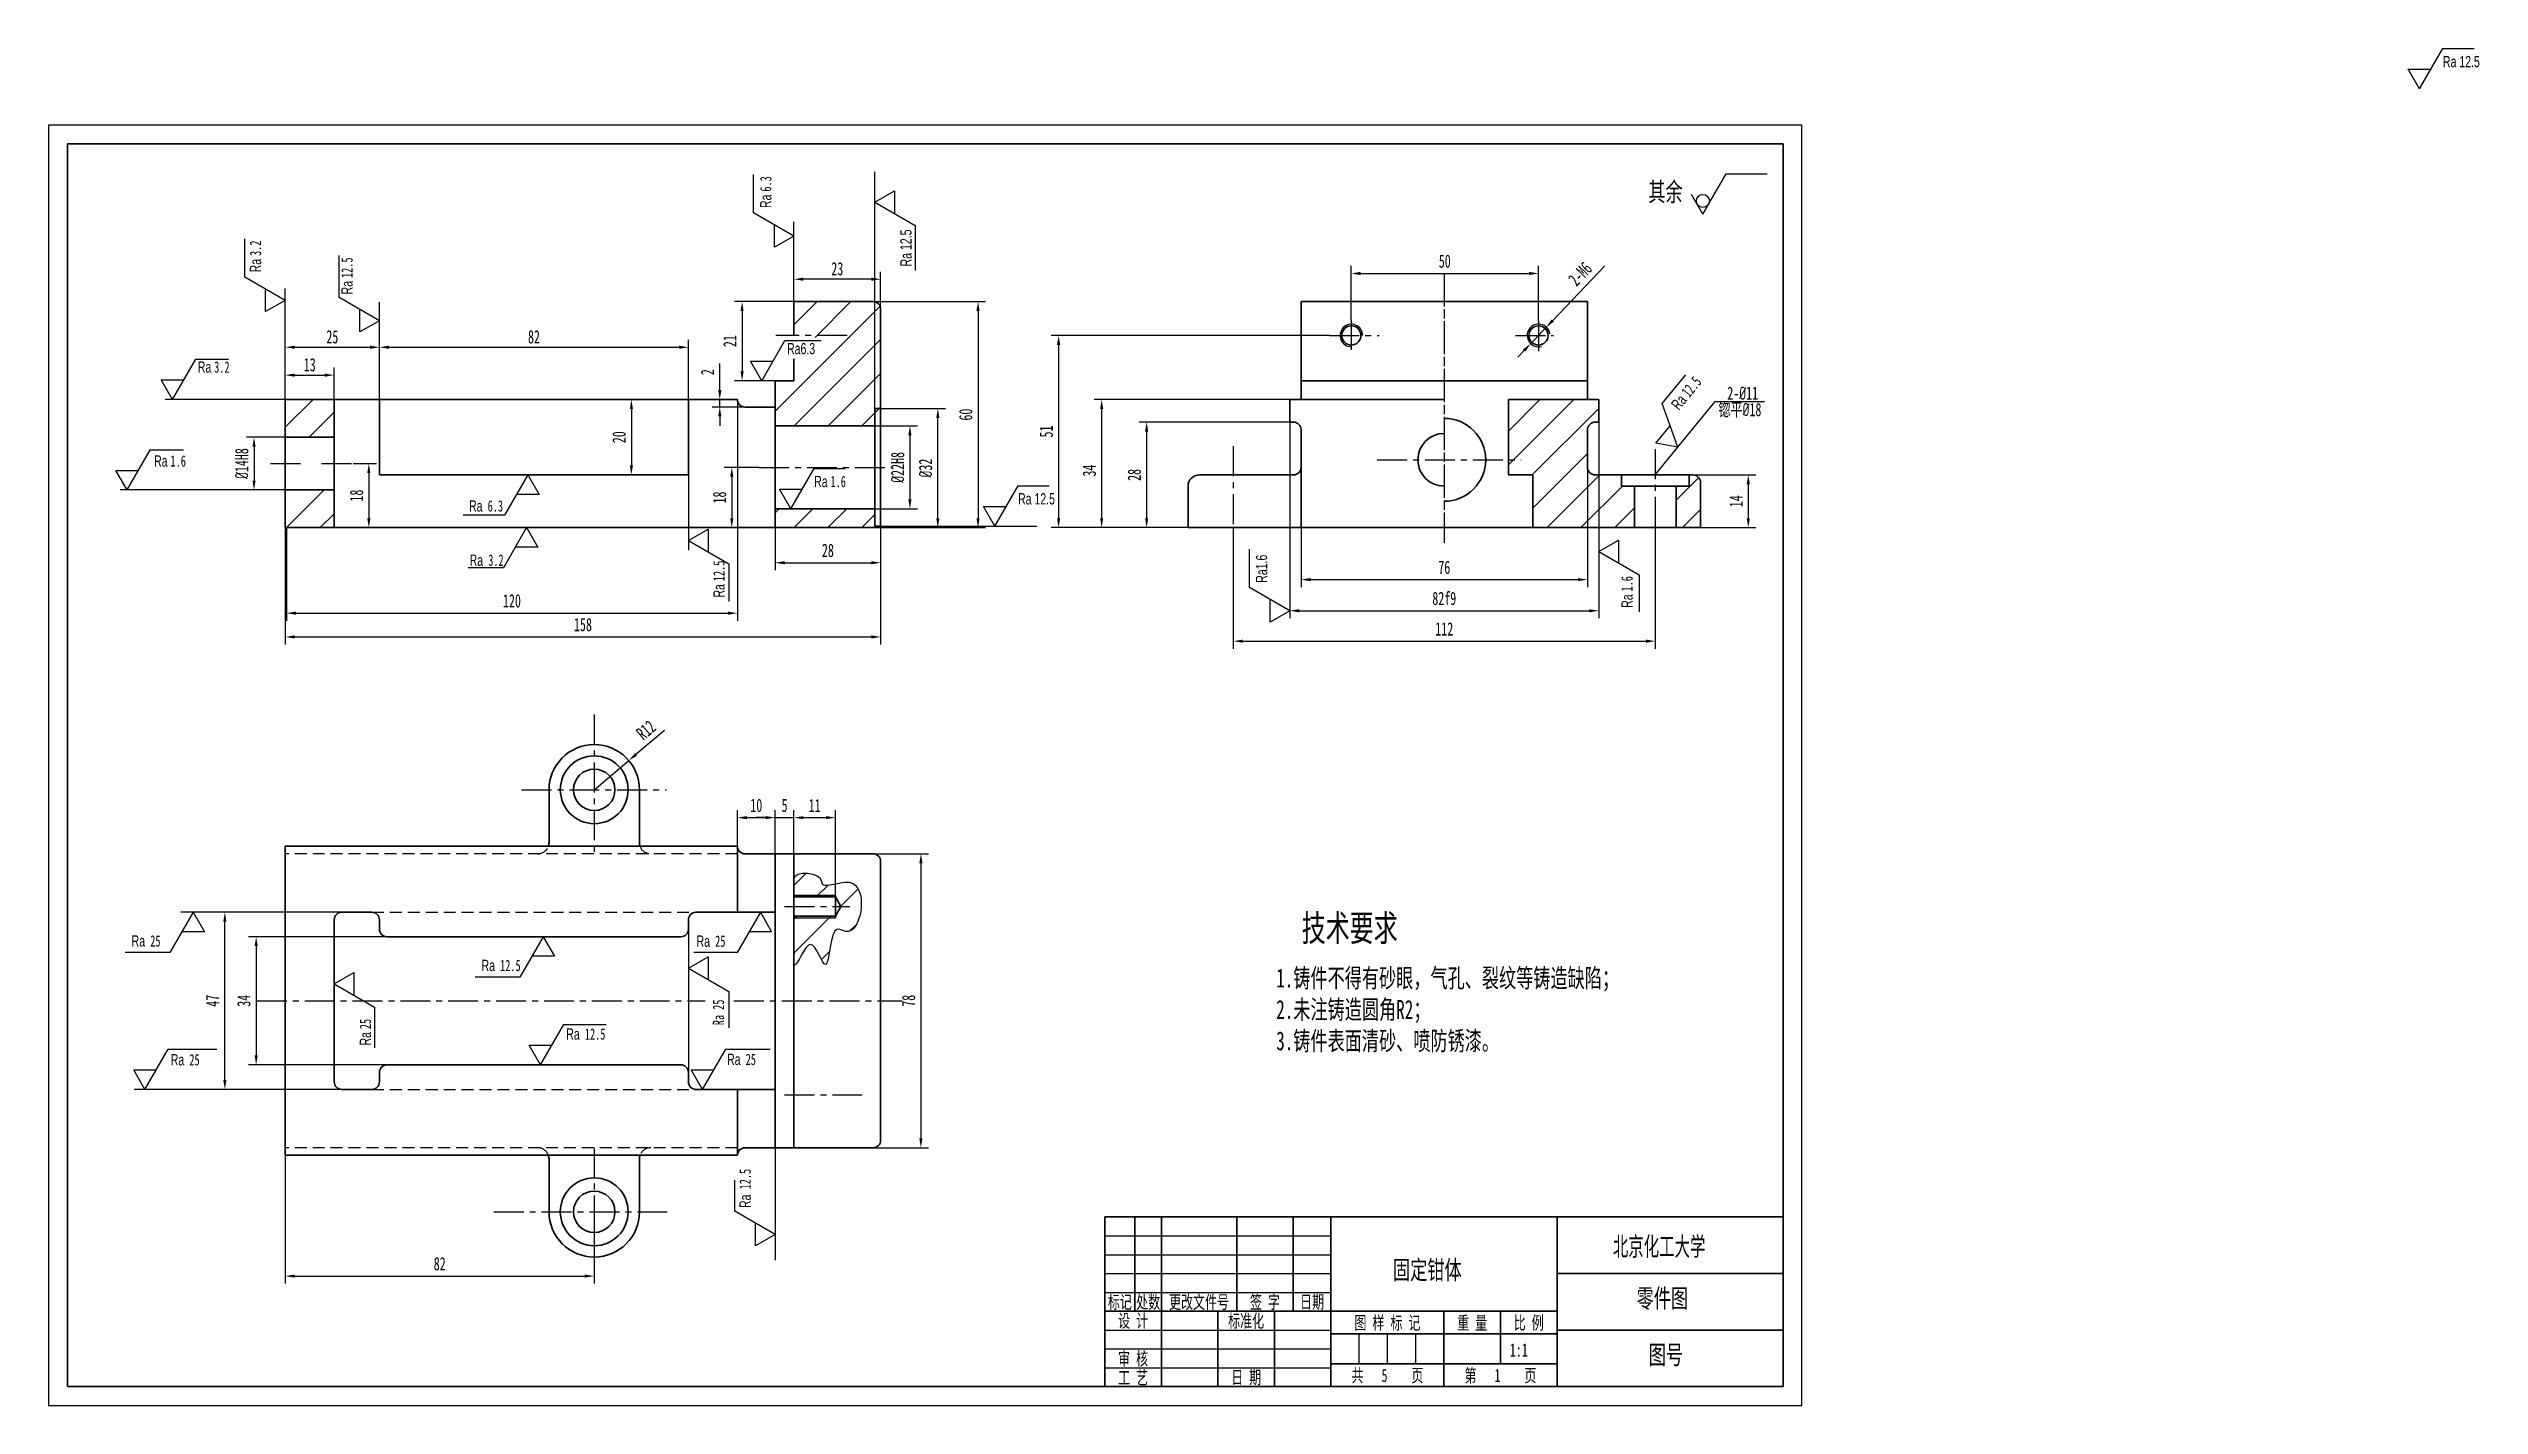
# Model space of a CAD drawing. Extents: x 125 to 770, y -117 to 243.
import ezdxf
from ezdxf.enums import TextEntityAlignment as Align

# ---------------------------------------------------------------- set-up
doc = ezdxf.new("R2010")
doc.units = 0
doc.header["$LTSCALE"] = 0.5
doc.linetypes.add('CENTER', pattern=[50.8, 31.75, -6.35, 6.35, -6.35])
doc.linetypes.add('DASHED', pattern=[19.05, 12.7, -6.35])
doc.layers.get('0').update_dxf_attribs({"linetype": 'CONTINUOUS'})
doc.layers.get('DEFPOINTS').update_dxf_attribs({"linetype": 'CONTINUOUS'})
for name, color, linetype in [('1轮廓实线层', 7, 'CONTINUOUS'), ('dim', 7, 'CONTINUOUS'), ('中心线', 7, 'CENTER'), ('图框层', 7, 'CONTINUOUS'), ('文本', 7, 'CONTINUOUS'), ('细实线', 7, 'CONTINUOUS'), ('虚线', 7, 'DASHED')]:
    doc.layers.add(name, color=color, linetype=linetype)
doc.layers.add('粗实线', color=7, linetype='CONTINUOUS', lineweight=30)
doc.styles.add('HZ', font='', dxfattribs={"width": 0.667})
doc.styles.add('PC_TEXTSTYLE', font='', dxfattribs={"width": 0.67})
doc.styles.get("Standard").update_dxf_attribs({"font": '', "width": 0.667})
doc.styles.get('HZ').set_extended_font_data('仿宋_GB2312')
doc.styles.get('PC_TEXTSTYLE').set_extended_font_data('仿宋_GB2312')
doc.styles.get('Standard').set_extended_font_data('仿宋_GB2312')
doc.dimstyles.new('直线型尺寸', dxfattribs={"dimscale": 0, "dimtxt": 3.5, "dimasz": 2.5, "dimexe": 2, "dimexo": 0, "dimgap": 1.5, "dimtad": 1, "dimdec": 0, "dimdsep": 46, "dimtxsty": 'Standard', "dimcen": 0, "dimclrd": 256, "dimclre": 256, "dimclrt": 256, "dimaunit": 1, "dimadec": 0, "dimazin": 0, "dimtfac": 1, "dimtdec": 0, "dimtmove": 0, "dimatfit": 3, "dimfxl": 1, "dimtolj": 1, "dimtzin": 0, "dimarcsym": 0})
doc.dimstyles.new('角度', dxfattribs={"dimscale": 0, "dimtxt": 3.5, "dimasz": 2.5, "dimexe": 2, "dimexo": 0, "dimgap": 1, "dimtad": 3, "dimtih": 1, "dimtoh": 1, "dimdec": 0, "dimdsep": 46, "dimtxsty": 'Standard', "dimcen": 0, "dimclrd": 256, "dimclre": 256, "dimclrt": 256, "dimaunit": 1, "dimadec": 0, "dimazin": 0, "dimtfac": 1, "dimtdec": 0, "dimtmove": 0, "dimatfit": 3, "dimfxl": 1, "dimtolj": 1, "dimtzin": 0, "dimarcsym": 0})

msp = doc.modelspace()

# ---------------------------------------------------------------- texts
at = {"layer": 'dim', "ltscale": 0.5, "attachment_point": 1}
for s, insert, char_height, width, style in [('{\\fArial|b0|i0|c0|p32;Ra 12.5}', (760.49, 240.86), 3, 9.8624, 'HZ'), ('{\\fArial|b0|i0|c0|p32;Ra6.3}', (321.08, 164.69), 3, 9.2822, 'HZ'), ('{\\fArial|b0|i0|c0|p32;Ra }3.2', (164.71, 159.8), 3, 14.5035, 'HZ'), ('{\\fFangSong|b0|i0|c134|p49;\\C1;锪平\\Fisocp.shx|c0;%%c\\fFangSong_GB2312|b0|i0|c134|p49;18}', (568.23, 148.76), 3.5, 21.7551, 'PC_TEXTSTYLE'), ('{\\C1;2-\\Fisocp.shx|c0;%%c\\fFangSong_GB2312|b0|i0|c134|p49;11}', (570.57, 153.11), 3.5, 9.5199, 'PC_TEXTSTYLE'), ('{\\fArial|b0|i0|c0|p32;Ra }1.6', (153.11, 134.87), 3, 9.2822, 'HZ'), ('{\\fArial|b0|i0|c0|p32;Ra }1.6', (328.26, 129.42), 3, 9.8624, 'HZ'), ('{\\fArial|b0|i0|c0|p32;Ra} 6.3', (236.69, 122.93), 3, 11.7876, 'HZ'), ('{\\fArial|b0|i0|c0|p32;Ra 12.5}', (382.38, 124.83), 3, 9.8624, 'HZ'), ('{\\fArial|b0|i0|c0|p32;Ra} 3.2', (236.85, 108.54), 3, 11.7876, 'HZ'), ('技术要求', (457.65, 12.93), 7, 81.277, 'HZ'), ('{\\fArial|b0|i0|c0|p32;Ra} 25', (147.15, 7.49), 3, 11.7876, 'HZ'), ('{\\fArial|b0|i0|c0|p32;Ra} 25', (297.06, 7.44), 3, 11.7876, 'HZ'), ('{\\fArial|b0|i0|c0|p32;Ra} 12.5', (240, 0.99), 3, 11.7876, 'HZ'), ('1.{\\fSimSun|b0|i0|c134|p2;铸件不得有砂眼，气孔、裂纹等铸造缺陷；\\P}2.{\\fSimSun|b0|i0|c134|p2;未注铸造圆角}R2{\\fSimSun|b0|i0|c134|p2;；\\P}3.{\\fSimSun|b0|i0|c134|p2;铸件表面清砂、喷防锈漆。}', (450.88, -1.35), 5, 106.1116, 'HZ'), ('{\\fArial|b0|i0|c0|p32;Ra} 12.5', (262.49, -17.21), 3, 17.2216, 'HZ'), ('{\\fArial|b0|i0|c0|p32;Ra} 25', (157.53, -24.04), 3, 13.6342, 'HZ'), ('{\\fArial|b0|i0|c0|p32;Ra} 25', (305.16, -23.93), 3, 14.0406, 'HZ')]:
    msp.add_mtext(s, dxfattribs=dict(at, insert=insert, char_height=char_height, width=width, style=style))
at = {"layer": 'dim', "ltscale": 0.5, "char_height": 3, "attachment_point": 1, "style": 'HZ'}
for s, insert, width, rotation in [('{\\fArial|b0|i0|c0|p32;Ra }6.3', (313.92, 200.5), 14.5035, 90), ('{\\fArial|b0|i0|c0|p32;Ra 12.5}', (351.12, 184.99), 9.8624, 90), ('{\\fArial|b0|i0|c0|p32;Ra }3.2', (178.51, 183.43), 18.4198, 90), ('{\\fArial|b0|i0|c0|p32;Ra }12.5', (202.79, 177.58), 14.5035, 90), ('{\\fArial|b0|i0|c0|p32;Ra }12.5', (555.44, 148.52), 11.7876, 50.91035), ('{\\fArial|b0|i0|c0|p32;Ra }12.5', (301.5, 97.12), 11.7876, 90), ('{\\fArial|b0|i0|c0|p32;Ra1.6}', (445.49, 101.04), 14.5035, 90), ('{\\fArial|b0|i0|c0|p32;Ra }1.6', (542.47, 94.39), 11.7876, 90), ('{\\fSimSun|b0|i0|c0|p2;Ra 2}5', (301.36, -16.37), 11.7876, 90), ('{\\fArial|b0|i0|c0|p32;Ra }25', (207.67, -21.76), 11.7876, 90), ('{\\fArial|b0|i0|c0|p32;Ra} 12.5', (308.45, -64.88), 14.0406, 90)]:
    msp.add_mtext(s, dxfattribs=dict(at, insert=insert, width=width, rotation=rotation))
at = {"layer": 'dim', "ltscale": 0.5, "insert": (549.63, 207.3), "char_height": 5, "width": 35.3694, "attachment_point": 1}
msp.add_mtext('其余', dxfattribs=at)
at = {"layer": 'dim', "ltscale": 0.5, "insert": (495.61, 186.38), "char_height": 3.5, "attachment_point": 5}
msp.add_mtext('\\A1;50', dxfattribs=at)
at = {"layer": '文本', "style": 'PC_TEXTSTYLE'}
for s, height, width, p in [('北京化工大学', 5, 0.6, (540.22, -77.57)), ('固定钳体', 5, 0.67, (481.85, -83.8)), ('零件图', 5, 0.67, (546.5, -91.36)), ('1:1', 3.5, 0.67, (512.86, -104.33)), ('图号', 5, 0.67, (549.73, -106.34))]:
    msp.add_text(s, height=height, dxfattribs=dict(at, width=width)).set_placement(p)
at = {"layer": '文本', "style": 'PC_TEXTSTYLE', "width": 0.667}
for s, p in [('标记', (409.4, -89.77)), ('处数', (416.9, -89.77)), (' 更改文件号 ', (430.4, -89.77)), (' 签 字 ', (447.9, -89.77)), (' 日期 ', (460.4, -89.77)), (' 设 计 ', (412.9, -94.76)), (' 标准化 ', (442.9, -94.76)), (' 图 样 标 记 ', (480.4, -95.27)), (' 重 量 ', (502.9, -95.27)), (' 比 例 ', (517.9, -95.27)), (' 审 核 ', (412.9, -104.77)), (' 工 艺 ', (412.9, -109.77)), (' 日 期 ', (442.9, -109.77)), ('共   5    页', (480.4, -109.27)), ('第   1    页', (510.4, -109.27))]:
    msp.add_text(s, height=3.5, dxfattribs=at).set_placement(p, align=Align.MIDDLE)

# ---------------------------------------------------------------- blocks, each defined once
blk = doc.blocks.new('*D0')
at = {"layer": 'DEFPOINTS', "color": 0, "ltscale": 0.5, "transparency": 16777216}
for p in [(200.91, 156.15), (187.91, 149.68), (200.91, 149.68)]:
    blk.add_point(p, dxfattribs=at)
at = {"layer": 'dim', "lineweight": -2, "ltscale": 0.5, "transparency": 16777216}
for p, q in [((187.91, 149.68), (187.91, 158.15)), ((190.41, 156.15), (198.41, 156.15)), ((200.91, 149.68), (200.91, 158.15))]:
    blk.add_line(p, q, dxfattribs=at)
at = {"layer": 'dim', "ltscale": 0.5, "transparency": 16777216}
for points in [[(190.41, 156.56), (190.41, 155.73), (187.91, 156.15)], [(198.41, 156.56), (198.41, 155.73), (200.91, 156.15)]]:
    blk.add_solid(points, dxfattribs=at)
at = {"layer": 'dim', "ltscale": 0.5, "transparency": 16777216, "insert": (194.41, 158.9), "char_height": 3.5, "attachment_point": 5}
blk.add_mtext('\\A1;13', dxfattribs=at)
blk = doc.blocks.new('*D1')
at = {"layer": 'DEFPOINTS', "color": 0, "ltscale": 0.5, "transparency": 16777216}
for p in [(212.91, 163.55), (187.91, 149.68), (212.91, 149.68)]:
    blk.add_point(p, dxfattribs=at)
at = {"layer": 'dim', "lineweight": -2, "ltscale": 0.5, "transparency": 16777216}
for p, q in [((187.91, 149.68), (187.91, 165.55)), ((190.41, 163.55), (210.41, 163.55)), ((212.91, 149.68), (212.91, 165.55))]:
    blk.add_line(p, q, dxfattribs=at)
at = {"layer": 'dim', "ltscale": 0.5, "transparency": 16777216}
for points in [[(190.41, 163.97), (190.41, 163.13), (187.91, 163.55)], [(210.41, 163.97), (210.41, 163.13), (212.91, 163.55)]]:
    blk.add_solid(points, dxfattribs=at)
at = {"layer": 'dim', "ltscale": 0.5, "transparency": 16777216, "insert": (200.41, 166.3), "char_height": 3.5, "attachment_point": 5}
blk.add_mtext('\\A1;25', dxfattribs=at)
blk = doc.blocks.new('*D2')
at = {"layer": 'DEFPOINTS', "color": 0, "ltscale": 0.5, "transparency": 16777216}
for p in [(294.91, 163.55), (212.91, 149.68), (294.91, 149.68)]:
    blk.add_point(p, dxfattribs=at)
at = {"layer": 'dim', "lineweight": -2, "ltscale": 0.5, "transparency": 16777216}
for p, q in [((212.91, 149.68), (212.91, 165.55)), ((215.41, 163.55), (292.41, 163.55)), ((294.91, 149.68), (294.91, 165.55))]:
    blk.add_line(p, q, dxfattribs=at)
at = {"layer": 'dim', "ltscale": 0.5, "transparency": 16777216}
for points in [[(215.41, 163.97), (215.41, 163.13), (212.91, 163.55)], [(292.41, 163.97), (292.41, 163.13), (294.91, 163.55)]]:
    blk.add_solid(points, dxfattribs=at)
at = {"layer": 'dim', "ltscale": 0.5, "transparency": 16777216, "insert": (253.91, 166.3), "char_height": 3.5, "attachment_point": 5}
blk.add_mtext('\\A1;82', dxfattribs=at)
blk = doc.blocks.new('*D3')
at = {"layer": 'DEFPOINTS', "color": 0, "ltscale": 0.5, "transparency": 16777216}
for p in [(322.91, 181.61), (322.91, 175.68), (345.91, 173.68)]:
    blk.add_point(p, dxfattribs=at)
at = {"layer": 'dim', "lineweight": -2, "ltscale": 0.5, "transparency": 16777216}
for p, q in [((322.91, 175.68), (322.91, 183.61)), ((343.41, 181.61), (325.41, 181.61)), ((345.91, 173.68), (345.91, 183.61))]:
    blk.add_line(p, q, dxfattribs=at)
at = {"layer": 'dim', "ltscale": 0.5, "transparency": 16777216}
for points in [[(325.41, 182.03), (325.41, 181.19), (322.91, 181.61)], [(343.41, 182.03), (343.41, 181.19), (345.91, 181.61)]]:
    blk.add_solid(points, dxfattribs=at)
at = {"layer": 'dim', "ltscale": 0.5, "transparency": 16777216, "insert": (334.41, 184.36), "char_height": 3.5, "attachment_point": 5}
blk.add_mtext('\\A1;23', dxfattribs=at)
blk = doc.blocks.new('*D4')
at = {"layer": 'DEFPOINTS', "color": 0, "ltscale": 0.5, "transparency": 16777216}
for p in [(322.91, 175.68), (309.15, 154.68), (317.91, 154.68)]:
    blk.add_point(p, dxfattribs=at)
at = {"layer": 'dim', "lineweight": -2, "ltscale": 0.5, "transparency": 16777216}
for p, q in [((322.91, 175.68), (307.15, 175.68)), ((309.15, 173.18), (309.15, 157.18)), ((317.91, 154.68), (307.15, 154.68))]:
    blk.add_line(p, q, dxfattribs=at)
at = {"layer": 'dim', "ltscale": 0.5, "transparency": 16777216}
for points in [[(308.73, 173.18), (309.56, 173.18), (309.15, 175.68)], [(308.73, 157.18), (309.56, 157.18), (309.15, 154.68)]]:
    blk.add_solid(points, dxfattribs=at)
at = {"layer": 'dim', "ltscale": 0.5, "transparency": 16777216, "insert": (305.9, 165.18), "char_height": 3.5, "attachment_point": 5, "rotation": 90}
blk.add_mtext('\\A1;21', dxfattribs=at)
blk = doc.blocks.new('*D5')
at = {"layer": 'DEFPOINTS', "color": 0, "ltscale": 0.5, "transparency": 16777216}
for p in [(303.22, 149.68), (307.91, 149.68), (317.91, 147.68)]:
    blk.add_point(p, dxfattribs=at)
at = {"layer": 'dim', "lineweight": -2, "ltscale": 0.5, "transparency": 16777216}
for p, q in [((303.22, 152.18), (303.22, 159.23)), ((307.91, 149.68), (301.22, 149.68)), ((303.22, 147.68), (303.22, 149.68)), ((317.91, 147.68), (301.22, 147.68)), ((303.22, 145.18), (303.22, 142.68))]:
    blk.add_line(p, q, dxfattribs=at)
at = {"layer": 'dim', "ltscale": 0.5, "transparency": 16777216}
for points in [[(302.8, 152.18), (303.64, 152.18), (303.22, 149.68)], [(302.8, 145.18), (303.64, 145.18), (303.22, 147.68)]]:
    blk.add_solid(points, dxfattribs=at)
at = {"layer": 'dim', "ltscale": 0.5, "transparency": 16777216, "insert": (299.97, 156.95), "char_height": 3.5, "attachment_point": 5, "rotation": 90}
blk.add_mtext('\\A1;2', dxfattribs=at)
blk = doc.blocks.new('*D6')
at = {"layer": 'DEFPOINTS', "color": 0, "ltscale": 0.5, "transparency": 16777216}
for p in [(317.91, 142.68), (317.91, 120.68), (353.68, 120.68)]:
    blk.add_point(p, dxfattribs=at)
at = {"layer": 'dim', "lineweight": -2, "ltscale": 0.5, "transparency": 16777216}
for p, q in [((317.91, 142.68), (355.68, 142.68)), ((353.68, 140.18), (353.68, 123.18)), ((317.91, 120.68), (355.68, 120.68))]:
    blk.add_line(p, q, dxfattribs=at)
at = {"layer": 'dim', "ltscale": 0.5, "transparency": 16777216}
for points in [[(353.26, 140.18), (354.1, 140.18), (353.68, 142.68)], [(353.26, 123.18), (354.1, 123.18), (353.68, 120.68)]]:
    blk.add_solid(points, dxfattribs=at)
at = {"layer": 'dim', "ltscale": 0.5, "transparency": 16777216, "insert": (350.43, 131.68), "char_height": 3.5, "attachment_point": 5, "rotation": 90}
blk.add_mtext('\\A1;{\\Fisocp.shx|c0;\\C1;%%C\\fFangSong_GB2312|b0|i0|c134|p49;22H8}', dxfattribs=at)
blk = doc.blocks.new('*D7')
at = {"layer": 'DEFPOINTS', "color": 0, "ltscale": 0.5, "transparency": 16777216}
for p in [(345.91, 147.27), (361.09, 147.27), (345.91, 115.68)]:
    blk.add_point(p, dxfattribs=at)
at = {"layer": 'dim', "lineweight": -2, "ltscale": 0.5, "transparency": 16777216}
for p, q in [((345.91, 147.27), (363.09, 147.27)), ((361.09, 118.18), (361.09, 144.77)), ((345.91, 115.68), (363.09, 115.68))]:
    blk.add_line(p, q, dxfattribs=at)
at = {"layer": 'dim', "ltscale": 0.5, "transparency": 16777216}
for points in [[(360.67, 144.77), (361.51, 144.77), (361.09, 147.27)], [(360.67, 118.18), (361.51, 118.18), (361.09, 115.68)]]:
    blk.add_solid(points, dxfattribs=at)
at = {"layer": 'dim', "ltscale": 0.5, "transparency": 16777216, "insert": (357.84, 131.48), "char_height": 3.5, "attachment_point": 5, "rotation": 90}
blk.add_mtext('\\A1;{\\Fisocp.shx|c0;%%c}32', dxfattribs=at)
blk = doc.blocks.new('*D8')
at = {"layer": 'DEFPOINTS', "color": 0, "ltscale": 0.5, "transparency": 16777216}
for p in [(343.91, 175.68), (345.91, 115.68), (371.76, 115.68)]:
    blk.add_point(p, dxfattribs=at)
at = {"layer": 'dim', "lineweight": -2, "ltscale": 0.5, "transparency": 16777216}
for p, q in [((343.91, 175.68), (373.76, 175.68)), ((371.76, 173.18), (371.76, 118.18)), ((345.91, 115.68), (373.76, 115.68))]:
    blk.add_line(p, q, dxfattribs=at)
at = {"layer": 'dim', "ltscale": 0.5, "transparency": 16777216}
for points in [[(371.34, 173.18), (372.17, 173.18), (371.76, 175.68)], [(371.34, 118.18), (372.17, 118.18), (371.76, 115.68)]]:
    blk.add_solid(points, dxfattribs=at)
at = {"layer": 'dim', "ltscale": 0.5, "transparency": 16777216, "insert": (368.51, 145.68), "char_height": 3.5, "attachment_point": 5, "rotation": 90}
blk.add_mtext('\\A1;60', dxfattribs=at)
blk = doc.blocks.new('*D9')
at = {"layer": 'DEFPOINTS', "color": 0, "ltscale": 0.5, "transparency": 16777216}
for p in [(317.91, 115.68), (345.91, 115.68), (345.91, 106.37)]:
    blk.add_point(p, dxfattribs=at)
at = {"layer": 'dim', "lineweight": -2, "ltscale": 0.5, "transparency": 16777216}
for p, q in [((317.91, 115.68), (317.91, 104.37)), ((345.91, 115.68), (345.91, 104.37)), ((320.41, 106.37), (343.41, 106.37))]:
    blk.add_line(p, q, dxfattribs=at)
at = {"layer": 'dim', "ltscale": 0.5, "transparency": 16777216}
for points in [[(320.41, 106.79), (320.41, 105.95), (317.91, 106.37)], [(343.41, 106.79), (343.41, 105.95), (345.91, 106.37)]]:
    blk.add_solid(points, dxfattribs=at)
at = {"layer": 'dim', "ltscale": 0.5, "transparency": 16777216, "insert": (331.91, 109.62), "char_height": 3.5, "attachment_point": 5}
blk.add_mtext('\\A1;28', dxfattribs=at)
blk = doc.blocks.new('*D10')
at = {"layer": 'DEFPOINTS', "color": 0, "ltscale": 0.5, "transparency": 16777216}
for p in [(294.91, 149.68), (279.76, 129.68), (294.91, 129.68)]:
    blk.add_point(p, dxfattribs=at)
at = {"layer": 'dim', "lineweight": -2, "ltscale": 0.5, "transparency": 16777216}
for p, q in [((294.91, 149.68), (277.76, 149.68)), ((279.76, 147.18), (279.76, 132.18)), ((294.91, 129.68), (277.76, 129.68))]:
    blk.add_line(p, q, dxfattribs=at)
at = {"layer": 'dim', "ltscale": 0.5, "transparency": 16777216}
for points in [[(279.34, 147.18), (280.18, 147.18), (279.76, 149.68)], [(279.34, 132.18), (280.18, 132.18), (279.76, 129.68)]]:
    blk.add_solid(points, dxfattribs=at)
at = {"layer": 'dim', "ltscale": 0.5, "transparency": 16777216, "insert": (276.51, 139.68), "char_height": 3.5, "attachment_point": 5, "rotation": 90}
blk.add_mtext('\\A1;20', dxfattribs=at)
blk = doc.blocks.new('*D11')
at = {"layer": 'DEFPOINTS', "color": 0, "ltscale": 0.5, "transparency": 16777216}
for p in [(189.91, 139.68), (179.63, 125.68), (189.91, 125.68)]:
    blk.add_point(p, dxfattribs=at)
at = {"layer": 'dim', "lineweight": -2, "ltscale": 0.5, "transparency": 16777216}
for p, q in [((189.91, 139.68), (177.63, 139.68)), ((179.63, 137.18), (179.63, 128.18)), ((189.91, 125.68), (177.63, 125.68))]:
    blk.add_line(p, q, dxfattribs=at)
at = {"layer": 'dim', "ltscale": 0.5, "transparency": 16777216}
for points in [[(179.21, 137.18), (180.05, 137.18), (179.63, 139.68)], [(179.21, 128.18), (180.05, 128.18), (179.63, 125.68)]]:
    blk.add_solid(points, dxfattribs=at)
at = {"layer": 'dim', "ltscale": 0.5, "transparency": 16777216, "insert": (176.38, 132.68), "char_height": 3.5, "attachment_point": 5, "rotation": 90}
blk.add_mtext('\\A1;{\\Fisocp.shx|c0;\\C1;%%c\\fFangSong_GB2312|b0|i0|c134|p49;14H8}', dxfattribs=at)
blk = doc.blocks.new('*D12')
at = {"layer": 'DEFPOINTS', "color": 0, "ltscale": 0.5, "transparency": 16777216}
for p in [(214.91, 7.11), (180.19, -26.89), (214.91, -26.89)]:
    blk.add_point(p, dxfattribs=at)
at = {"layer": 'dim', "lineweight": -2, "ltscale": 0.5, "transparency": 16777216}
for p, q in [((214.91, 7.11), (178.19, 7.11)), ((180.19, 4.61), (180.19, -24.39)), ((214.91, -26.89), (178.19, -26.89))]:
    blk.add_line(p, q, dxfattribs=at)
at = {"layer": 'dim', "ltscale": 0.5, "transparency": 16777216}
for points in [[(179.77, 4.61), (180.61, 4.61), (180.19, 7.11)], [(179.77, -24.39), (180.61, -24.39), (180.19, -26.89)]]:
    blk.add_solid(points, dxfattribs=at)
at = {"layer": 'dim', "ltscale": 0.5, "transparency": 16777216, "insert": (176.94, -9.89), "char_height": 3.5, "attachment_point": 5, "rotation": 90}
blk.add_mtext('\\A1;34', dxfattribs=at)
blk = doc.blocks.new('*D13')
at = {"layer": 'DEFPOINTS', "color": 0, "ltscale": 0.5, "transparency": 16777216}
for p in [(171.89, 13.61), (202.91, 13.61), (202.91, -33.39)]:
    blk.add_point(p, dxfattribs=at)
at = {"layer": 'dim', "lineweight": -2, "ltscale": 0.5, "transparency": 16777216}
for p, q in [((202.91, 13.61), (169.89, 13.61)), ((171.89, -30.89), (171.89, 11.11)), ((202.91, -33.39), (169.89, -33.39))]:
    blk.add_line(p, q, dxfattribs=at)
at = {"layer": 'dim', "ltscale": 0.5, "transparency": 16777216}
for points in [[(171.47, 11.11), (172.31, 11.11), (171.89, 13.61)], [(171.47, -30.89), (172.31, -30.89), (171.89, -33.39)]]:
    blk.add_solid(points, dxfattribs=at)
at = {"layer": 'dim', "ltscale": 0.5, "transparency": 16777216, "insert": (168.64, -9.89), "char_height": 3.5, "attachment_point": 5, "rotation": 90}
blk.add_mtext('\\A1;47', dxfattribs=at)
blk = doc.blocks.new('*D14')
at = {"layer": 'DEFPOINTS', "color": 0, "ltscale": 0.5, "transparency": 16777216}
for p in [(187.91, -50.89), (269.91, -65.89), (269.91, -82.95)]:
    blk.add_point(p, dxfattribs=at)
at = {"layer": 'dim', "lineweight": -2, "ltscale": 0.5, "transparency": 16777216}
for p, q in [((187.91, -50.89), (187.91, -84.95)), ((269.91, -65.89), (269.91, -84.95)), ((190.41, -82.95), (267.41, -82.95))]:
    blk.add_line(p, q, dxfattribs=at)
at = {"layer": 'dim', "ltscale": 0.5, "transparency": 16777216}
for points in [[(190.41, -82.54), (190.41, -83.37), (187.91, -82.95)], [(267.41, -82.54), (267.41, -83.37), (269.91, -82.95)]]:
    blk.add_solid(points, dxfattribs=at)
at = {"layer": 'dim', "ltscale": 0.5, "transparency": 16777216, "insert": (228.91, -79.7), "char_height": 3.5, "attachment_point": 5}
blk.add_mtext('\\A1;82', dxfattribs=at)
blk = doc.blocks.new('*D15')
at = {"layer": 'DEFPOINTS', "color": 0, "ltscale": 0.5, "transparency": 16777216}
for p in [(317.91, 38.71), (307.91, 31.11), (317.91, 29.11)]:
    blk.add_point(p, dxfattribs=at)
at = {"layer": 'dim', "lineweight": -2, "ltscale": 0.5, "transparency": 16777216}
for p, q in [((307.91, 31.11), (307.91, 40.71)), ((310.41, 38.71), (315.41, 38.71)), ((317.91, 29.11), (317.91, 40.71))]:
    blk.add_line(p, q, dxfattribs=at)
at = {"layer": 'dim', "ltscale": 0.5, "transparency": 16777216}
for points in [[(310.41, 39.13), (310.41, 38.29), (307.91, 38.71)], [(315.41, 39.13), (315.41, 38.29), (317.91, 38.71)]]:
    blk.add_solid(points, dxfattribs=at)
at = {"layer": 'dim', "ltscale": 0.5, "transparency": 16777216, "insert": (312.91, 41.96), "char_height": 3.5, "attachment_point": 5}
blk.add_mtext('\\A1;10', dxfattribs=at)
blk = doc.blocks.new('*D16')
at = {"layer": 'DEFPOINTS', "color": 0, "ltscale": 0.5, "transparency": 16777216}
for p in [(322.91, 38.71), (317.91, 29.11), (322.91, 29.11)]:
    blk.add_point(p, dxfattribs=at)
at = {"layer": 'dim', "lineweight": -2, "ltscale": 0.5, "transparency": 16777216}
for p, q in [((315.41, 38.71), (312.91, 38.71)), ((317.91, 29.11), (317.91, 40.71)), ((317.91, 38.71), (322.91, 38.71)), ((322.91, 29.11), (322.91, 40.71)), ((325.41, 38.71), (327.91, 38.71))]:
    blk.add_line(p, q, dxfattribs=at)
at = {"layer": 'dim', "ltscale": 0.5, "transparency": 16777216}
for points in [[(315.41, 39.13), (315.41, 38.29), (317.91, 38.71)], [(325.41, 39.13), (325.41, 38.29), (322.91, 38.71)]]:
    blk.add_solid(points, dxfattribs=at)
at = {"layer": 'dim', "ltscale": 0.5, "transparency": 16777216, "insert": (320.41, 41.96), "char_height": 3.5, "attachment_point": 5}
blk.add_mtext('\\A1;5', dxfattribs=at)
blk = doc.blocks.new('*D17')
at = {"layer": 'DEFPOINTS', "color": 0, "ltscale": 0.5, "transparency": 16777216}
for p in [(333.91, 38.71), (322.91, 29.11), (333.91, 15.11)]:
    blk.add_point(p, dxfattribs=at)
at = {"layer": 'dim', "lineweight": -2, "ltscale": 0.5, "transparency": 16777216}
for p, q in [((322.91, 29.11), (322.91, 40.71)), ((325.41, 38.71), (331.41, 38.71)), ((333.91, 15.11), (333.91, 40.71))]:
    blk.add_line(p, q, dxfattribs=at)
at = {"layer": 'dim', "ltscale": 0.5, "transparency": 16777216}
for points in [[(325.41, 39.13), (325.41, 38.29), (322.91, 38.71)], [(331.41, 39.13), (331.41, 38.29), (333.91, 38.71)]]:
    blk.add_solid(points, dxfattribs=at)
at = {"layer": 'dim', "ltscale": 0.5, "transparency": 16777216, "insert": (328.41, 41.96), "char_height": 3.5, "attachment_point": 5}
blk.add_mtext('\\A1;11', dxfattribs=at)
blk = doc.blocks.new('*D18')
at = {"layer": 'DEFPOINTS', "color": 0, "ltscale": 0.5, "transparency": 16777216}
for p in [(343.91, 29.11), (343.91, -48.89), (356.6, -48.89)]:
    blk.add_point(p, dxfattribs=at)
at = {"layer": 'dim', "lineweight": -2, "ltscale": 0.5, "transparency": 16777216}
for p, q in [((343.91, 29.11), (358.6, 29.11)), ((356.6, 26.61), (356.6, -46.39)), ((343.91, -48.89), (358.6, -48.89))]:
    blk.add_line(p, q, dxfattribs=at)
at = {"layer": 'dim', "ltscale": 0.5, "transparency": 16777216}
for points in [[(356.18, 26.61), (357.02, 26.61), (356.6, 29.11)], [(356.18, -46.39), (357.02, -46.39), (356.6, -48.89)]]:
    blk.add_solid(points, dxfattribs=at)
at = {"layer": 'dim', "ltscale": 0.5, "transparency": 16777216, "insert": (353.35, -9.89), "char_height": 3.5, "attachment_point": 5, "rotation": 90}
blk.add_mtext('\\A1;78', dxfattribs=at)
blk = doc.blocks.new('*D19')
at = {"layer": 'DEFPOINTS', "color": 0, "ltscale": 0.5, "transparency": 16777216}
for p in [(279.07, 53.86), (269.91, 46.11)]:
    blk.add_point(p, dxfattribs=at)
at = {"layer": 'dim', "lineweight": -2, "ltscale": 0.5, "transparency": 16777216}
for p, q in [((288.56, 61.87), (280.98, 55.47)), ((269.91, 46.11), (279.07, 53.86))]:
    blk.add_line(p, q, dxfattribs=at)
at = {"layer": 'dim', "ltscale": 0.5, "transparency": 16777216}
blk.add_solid([(280.71, 55.79), (281.25, 55.15), (279.07, 53.86)], dxfattribs=at)
at = {"layer": 'dim', "ltscale": 0.5, "transparency": 16777216, "insert": (283.63, 61.96), "char_height": 3.5, "attachment_point": 5, "rotation": 40.19933}
blk.add_mtext('\\A1;R12', dxfattribs=at)
blk = doc.blocks.new('*D20')
at = {"layer": 'DEFPOINTS', "color": 0, "ltscale": 0.5, "transparency": 16777216}
for p in [(522.54, 168.85), (518.41, 164.5)]:
    blk.add_point(p, dxfattribs=at)
at = {"layer": 'dim', "lineweight": -2, "ltscale": 0.5, "transparency": 16777216}
for p, q in [((538.09, 185.2), (524.27, 170.66)), ((518.41, 164.5), (522.54, 168.85)), ((516.68, 162.69), (514.96, 160.88))]:
    blk.add_line(p, q, dxfattribs=at)
at = {"layer": 'dim', "ltscale": 0.5, "transparency": 16777216}
for points in [[(523.96, 170.95), (524.57, 170.37), (522.54, 168.85)], [(516.38, 162.98), (516.99, 162.4), (518.41, 164.5)]]:
    blk.add_solid(points, dxfattribs=at)
at = {"layer": 'dim', "ltscale": 0.5, "transparency": 16777216, "insert": (531.52, 183.01), "char_height": 3.5, "attachment_point": 5, "rotation": 46.43356}
blk.add_mtext('\\A1;{\\C1;2-M6}', dxfattribs=at)
blk = doc.blocks.new('*D21')
at = {"layer": 'DEFPOINTS', "color": 0, "ltscale": 0.5, "transparency": 16777216}
for p in [(454.48, 143.68), (536.48, 143.68), (536.48, 93.62)]:
    blk.add_point(p, dxfattribs=at)
at = {"layer": 'dim', "lineweight": -2, "ltscale": 0.5, "transparency": 16777216}
for p, q in [((454.48, 143.68), (454.48, 91.62)), ((536.48, 143.68), (536.48, 91.62)), ((456.98, 93.62), (533.98, 93.62))]:
    blk.add_line(p, q, dxfattribs=at)
at = {"layer": 'dim', "ltscale": 0.5, "transparency": 16777216}
for points in [[(456.98, 94.03), (456.98, 93.2), (454.48, 93.62)], [(533.98, 94.03), (533.98, 93.2), (536.48, 93.62)]]:
    blk.add_solid(points, dxfattribs=at)
at = {"layer": 'dim', "ltscale": 0.5, "transparency": 16777216, "insert": (495.48, 96.87), "char_height": 3.5, "attachment_point": 5}
blk.add_mtext('\\A1;{\\C1;82f9}', dxfattribs=at)
blk = doc.blocks.new('*D22')
at = {"layer": 'DEFPOINTS', "color": 0, "ltscale": 0.5, "transparency": 16777216}
for p in [(439.48, 115.68), (551.48, 115.68), (551.48, 85.55)]:
    blk.add_point(p, dxfattribs=at)
at = {"layer": 'dim', "lineweight": -2, "ltscale": 0.5, "transparency": 16777216}
for p, q in [((439.48, 115.68), (439.48, 83.55)), ((551.48, 115.68), (551.48, 83.55)), ((441.98, 85.55), (548.98, 85.55))]:
    blk.add_line(p, q, dxfattribs=at)
at = {"layer": 'dim', "ltscale": 0.5, "transparency": 16777216}
for points in [[(441.98, 85.97), (441.98, 85.13), (439.48, 85.55)], [(548.98, 85.97), (548.98, 85.13), (551.48, 85.55)]]:
    blk.add_solid(points, dxfattribs=at)
at = {"layer": 'dim', "ltscale": 0.5, "transparency": 16777216, "insert": (495.48, 88.8), "char_height": 3.5, "attachment_point": 5}
blk.add_mtext('\\A1;{\\C1;112}', dxfattribs=at)
blk = doc.blocks.new('*D24')
at = {"layer": 'DEFPOINTS', "color": 0, "ltscale": 0.5, "transparency": 16777216}
for p in [(313.67, 131.68), (306.41, 115.68), (317.91, 115.68)]:
    blk.add_point(p, dxfattribs=at)
at = {"layer": 'dim', "lineweight": -2, "ltscale": 0.5, "transparency": 16777216}
for p, q in [((313.67, 131.68), (304.41, 131.68)), ((306.41, 129.18), (306.41, 118.18)), ((317.91, 115.68), (304.41, 115.68))]:
    blk.add_line(p, q, dxfattribs=at)
at = {"layer": 'dim', "ltscale": 0.5, "transparency": 16777216}
for points in [[(305.99, 129.18), (306.82, 129.18), (306.41, 131.68)], [(305.99, 118.18), (306.82, 118.18), (306.41, 115.68)]]:
    blk.add_solid(points, dxfattribs=at)
at = {"layer": 'dim', "ltscale": 0.5, "transparency": 16777216, "insert": (303.16, 123.68), "char_height": 3.5, "attachment_point": 5, "rotation": 90}
blk.add_mtext('\\A1;{\\C1;18}', dxfattribs=at)
blk = doc.blocks.new('ccd')
at = {"layer": 'dim', "ltscale": 0.5}
for p, q in [((0, 0), (6.18, 10.7)), ((-3, 5.2), (3, 5.2)), ((0, 0), (-3, 5.2))]:
    blk.add_line(p, q, dxfattribs=at)
blk = doc.blocks.new('*D26')
at = {"layer": 'DEFPOINTS', "color": 0, "ltscale": 0.5, "transparency": 16777216}
for p in [(205.97, 132.68), (200.91, 115.68), (210.09, 115.68)]:
    blk.add_point(p, dxfattribs=at)
at = {"layer": 'dim', "lineweight": -2, "ltscale": 0.5, "transparency": 16777216}
for p, q in [((205.97, 132.68), (212.09, 132.68)), ((210.09, 130.18), (210.09, 118.18)), ((200.91, 115.68), (212.09, 115.68))]:
    blk.add_line(p, q, dxfattribs=at)
at = {"layer": 'dim', "ltscale": 0.5, "transparency": 16777216}
for points in [[(209.68, 130.18), (210.51, 130.18), (210.09, 132.68)], [(209.68, 118.18), (210.51, 118.18), (210.09, 115.68)]]:
    blk.add_solid(points, dxfattribs=at)
at = {"layer": 'dim', "ltscale": 0.5, "transparency": 16777216, "insert": (206.84, 124.18), "char_height": 3.5, "attachment_point": 5, "rotation": 90}
blk.add_mtext('\\A1;{\\C1;18}', dxfattribs=at)
blk = doc.blocks.new('*D27')
at = {"lineweight": -2, "ltscale": 0.5, "transparency": 16777216}
for p, q in [((533.48, 131.68), (533.48, 99.88)), ((457.48, 115.68), (457.48, 99.88)), ((459.98, 101.88), (530.98, 101.88))]:
    blk.add_line(p, q, dxfattribs=at)
at = {"ltscale": 0.5, "transparency": 16777216}
for points in [[(459.98, 102.3), (459.98, 101.47), (457.48, 101.88)], [(530.98, 102.3), (530.98, 101.47), (533.48, 101.88)]]:
    blk.add_solid(points, dxfattribs=at)
at = {"layer": 'DEFPOINTS', "color": 0, "ltscale": 0.5, "transparency": 16777216}
for p in [(533.48, 131.68), (457.48, 115.68), (533.48, 101.88)]:
    blk.add_point(p, dxfattribs=at)
at = {"ltscale": 0.5, "transparency": 16777216, "insert": (495.48, 105.13), "char_height": 3.5, "attachment_point": 5}
blk.add_mtext('\\A1;76', dxfattribs=at)
blk = doc.blocks.new('*D28')
at = {"lineweight": -2, "ltscale": 0.5, "transparency": 16777216}
for p, q in [((560.48, 129.68), (578.15, 129.68)), ((576.15, 127.18), (576.15, 118.18)), ((563.48, 115.68), (578.15, 115.68))]:
    blk.add_line(p, q, dxfattribs=at)
at = {"ltscale": 0.5, "transparency": 16777216}
for points in [[(575.73, 127.18), (576.57, 127.18), (576.15, 129.68)], [(575.73, 118.18), (576.57, 118.18), (576.15, 115.68)]]:
    blk.add_solid(points, dxfattribs=at)
at = {"layer": 'DEFPOINTS', "color": 0, "ltscale": 0.5, "transparency": 16777216}
for p in [(560.48, 129.68), (563.48, 115.68), (576.15, 115.68)]:
    blk.add_point(p, dxfattribs=at)
at = {"ltscale": 0.5, "transparency": 16777216, "insert": (572.9, 122.68), "char_height": 3.5, "attachment_point": 5, "rotation": 90}
blk.add_mtext('\\A1;14', dxfattribs=at)
blk = doc.blocks.new('*D29')
at = {"lineweight": -2, "ltscale": 0.5, "transparency": 16777216}
for p, q in [((456.48, 149.68), (402.56, 149.68)), ((404.56, 147.18), (404.56, 118.18)), ((563.48, 115.68), (402.56, 115.68))]:
    blk.add_line(p, q, dxfattribs=at)
at = {"ltscale": 0.5, "transparency": 16777216}
for points in [[(404.15, 147.18), (404.98, 147.18), (404.56, 149.68)], [(404.15, 118.18), (404.98, 118.18), (404.56, 115.68)]]:
    blk.add_solid(points, dxfattribs=at)
at = {"layer": 'DEFPOINTS', "color": 0, "ltscale": 0.5, "transparency": 16777216}
for p in [(456.48, 149.68), (404.56, 115.68), (563.48, 115.68)]:
    blk.add_point(p, dxfattribs=at)
at = {"ltscale": 0.5, "transparency": 16777216, "insert": (401.31, 130.81), "char_height": 3.5, "attachment_point": 5, "rotation": 90}
blk.add_mtext('\\A1;34', dxfattribs=at)
blk = doc.blocks.new('*D30')
at = {"lineweight": -2, "ltscale": 0.5, "transparency": 16777216}
for p, q in [((454.48, 143.68), (414.49, 143.68)), ((416.49, 141.18), (416.49, 118.18)), ((427.48, 115.68), (414.49, 115.68))]:
    blk.add_line(p, q, dxfattribs=at)
at = {"ltscale": 0.5, "transparency": 16777216}
for points in [[(416.08, 141.18), (416.91, 141.18), (416.49, 143.68)], [(416.08, 118.18), (416.91, 118.18), (416.49, 115.68)]]:
    blk.add_solid(points, dxfattribs=at)
at = {"layer": 'DEFPOINTS', "color": 0, "ltscale": 0.5, "transparency": 16777216}
for p in [(454.48, 143.68), (416.49, 115.68), (427.48, 115.68)]:
    blk.add_point(p, dxfattribs=at)
at = {"ltscale": 0.5, "transparency": 16777216, "insert": (413.24, 129.68), "char_height": 3.5, "attachment_point": 5, "rotation": 90}
blk.add_mtext('\\A1;28', dxfattribs=at)
blk = doc.blocks.new('*D31')
at = {"lineweight": -2, "ltscale": 0.5, "transparency": 16777216}
for p, q in [((464.98, 166.68), (391.14, 166.68)), ((393.14, 164.18), (393.14, 118.18)), ((427.48, 115.68), (391.14, 115.68))]:
    blk.add_line(p, q, dxfattribs=at)
at = {"ltscale": 0.5, "transparency": 16777216}
for points in [[(392.72, 164.18), (393.56, 164.18), (393.14, 166.68)], [(392.72, 118.18), (393.56, 118.18), (393.14, 115.68)]]:
    blk.add_solid(points, dxfattribs=at)
at = {"layer": 'DEFPOINTS', "color": 0, "ltscale": 0.5, "transparency": 16777216}
for p in [(464.98, 166.68), (393.14, 115.68), (427.48, 115.68)]:
    blk.add_point(p, dxfattribs=at)
at = {"ltscale": 0.5, "transparency": 16777216, "insert": (389.89, 141.18), "char_height": 3.5, "attachment_point": 5, "rotation": 90}
blk.add_mtext('\\A1;51', dxfattribs=at)
blk = doc.blocks.new('*D32')
at = {"lineweight": -2, "ltscale": 0.5, "transparency": 16777216}
for p, q in [((187.91, 115.68), (187.91, 84.67)), ((345.91, 115.68), (345.91, 84.67)), ((190.41, 86.67), (343.41, 86.67))]:
    blk.add_line(p, q, dxfattribs=at)
at = {"ltscale": 0.5, "transparency": 16777216}
for points in [[(190.41, 87.09), (190.41, 86.26), (187.91, 86.67)], [(343.41, 87.09), (343.41, 86.26), (345.91, 86.67)]]:
    blk.add_solid(points, dxfattribs=at)
at = {"layer": 'DEFPOINTS', "color": 0, "ltscale": 0.5, "transparency": 16777216}
for p in [(187.91, 115.68), (345.91, 115.68), (345.91, 86.67)]:
    blk.add_point(p, dxfattribs=at)
at = {"ltscale": 0.5, "transparency": 16777216, "insert": (266.91, 89.92), "char_height": 3.5, "attachment_point": 5}
blk.add_mtext('\\A1;158', dxfattribs=at)
blk = doc.blocks.new('*D33')
at = {"lineweight": -2, "ltscale": 0.5, "transparency": 16777216}
for p, q in [((307.91, 149.68), (307.91, 90.98)), ((188.23, 115.68), (188.23, 90.98)), ((190.73, 92.98), (305.41, 92.98))]:
    blk.add_line(p, q, dxfattribs=at)
at = {"ltscale": 0.5, "transparency": 16777216}
for points in [[(190.73, 93.4), (190.73, 92.56), (188.23, 92.98)], [(305.41, 93.4), (305.41, 92.56), (307.91, 92.98)]]:
    blk.add_solid(points, dxfattribs=at)
at = {"layer": 'DEFPOINTS', "color": 0, "ltscale": 0.5, "transparency": 16777216}
for p in [(307.91, 149.68), (188.23, 115.68), (307.91, 92.98)]:
    blk.add_point(p, dxfattribs=at)
at = {"ltscale": 0.5, "transparency": 16777216, "insert": (248.07, 96.23), "char_height": 3.5, "attachment_point": 5}
blk.add_mtext('\\A1;120', dxfattribs=at)

# ---------------------------------------------------------------- dimensions: what is measured, and where the dimension line sits
at = {"ltscale": 0.5}
for base, p1, p2, picture, middle in [((393.14, 115.68), (464.98, 166.68), (427.48, 115.68), '*D31', (389.89, 141.18)), ((416.49, 115.68), (454.48, 143.68), (427.48, 115.68), '*D30', (413.24, 129.68)), ((576.15, 115.68), (560.48, 129.68), (563.48, 115.68), '*D28', (572.9, 122.68))]:
    dim = msp.add_linear_dim(base=base, p1=p1, p2=p2, angle=90, dimstyle='直线型尺寸', override={"dimscale": 1}, dxfattribs=at)
    dim.commit()
    dim.dimension.update_dxf_attribs({"geometry": picture, "text_midpoint": middle})
for base, p1, p2, picture, middle in [((307.91, 92.98), (188.23, 115.68), (307.91, 149.68), '*D33', (248.07, 96.23)), ((533.48, 101.88), (457.48, 115.68), (533.48, 131.68), '*D27', (495.48, 105.13))]:
    dim = msp.add_linear_dim(base=base, p1=p1, p2=p2, dimstyle='直线型尺寸', override={"dimscale": 1}, dxfattribs=at)
    dim.commit()
    dim.dimension.update_dxf_attribs({"geometry": picture, "text_midpoint": middle})
dim = msp.add_linear_dim(base=(404.56, 115.68), p1=(456.48, 149.68), p2=(563.48, 115.68), angle=90, dimstyle='直线型尺寸', override={"dimscale": 1}, dxfattribs=at)
dim.commit()
dim.dimension.update_dxf_attribs({"geometry": '*D29', "text_midpoint": (404.56, 130.81), "dimtype": 160})
dim = msp.add_linear_dim(base=(345.91, 86.67), p1=(187.91, 115.68), p2=(345.91, 115.68), dimstyle='直线型尺寸', override={"dimscale": 1}, dxfattribs=at)
dim.commit()
dim.dimension.update_dxf_attribs({"geometry": '*D32', "text_midpoint": (266.91, 86.67), "dimtype": 160})
at = {"layer": 'dim', "ltscale": 0.5}
dim = msp.add_diameter_dim_2p(p1=(518.41, 164.5), p2=(522.54, 168.85), text='{\\C1;2-M6}', dimstyle='直线型尺寸', override={"dimscale": 1}, dxfattribs=at)
dim.commit()
dim.dimension.update_dxf_attribs({"geometry": '*D20', "text_midpoint": (533.88, 180.77), "dimtype": 163})
for base, p1, p2, dimstyle, override, picture, middle in [((322.91, 181.61), (345.91, 173.68), (322.91, 175.68), '角度', {"dimscale": 1}, '*D3', (334.41, 184.36)), ((212.91, 163.55), (187.91, 149.68), (212.91, 149.68), '角度', {"dimscale": 1}, '*D1', (200.41, 166.3)), ((294.91, 163.55), (212.91, 149.68), (294.91, 149.68), '角度', {"dimscale": 1, "dimtmove": 1}, '*D2', (253.91, 166.3)), ((200.91, 156.15), (187.91, 149.68), (200.91, 149.68), '角度', {"dimscale": 1}, '*D0', (194.41, 158.9)), ((345.91, 106.37), (317.91, 115.68), (345.91, 115.68), '直线型尺寸', {"dimscale": 1}, '*D9', (331.91, 109.62)), ((317.91, 38.71), (307.91, 31.11), (317.91, 29.11), '直线型尺寸', {"dimscale": 1}, '*D15', (312.91, 41.96)), ((322.91, 38.71), (317.91, 29.11), (322.91, 29.11), '直线型尺寸', {"dimscale": 1, "dimtmove": 1}, '*D16', (320.41, 41.96)), ((333.91, 38.71), (322.91, 29.11), (333.91, 15.11), '直线型尺寸', {"dimscale": 1, "dimtmove": 1}, '*D17', (328.41, 41.96)), ((269.91, -82.95), (187.91, -50.89), (269.91, -65.89), '直线型尺寸', {"dimscale": 1}, '*D14', (228.91, -79.7))]:
    dim = msp.add_linear_dim(base=base, p1=p1, p2=p2, dimstyle=dimstyle, override=override, dxfattribs=at)
    dim.commit()
    dim.dimension.update_dxf_attribs({"geometry": picture, "text_midpoint": middle})
for base, p1, p2, picture, middle in [((309.15, 154.68), (322.91, 175.68), (317.91, 154.68), '*D4', (305.9, 165.18)), ((371.76, 115.68), (343.91, 175.68), (345.91, 115.68), '*D8', (368.51, 145.68)), ((303.22, 149.68), (317.91, 147.68), (307.91, 149.68), '*D5', (299.97, 156.95)), ((279.76, 129.68), (294.91, 149.68), (294.91, 129.68), '*D10', (276.51, 139.68)), ((356.6, -48.89), (343.91, 29.11), (343.91, -48.89), '*D18', (353.35, -9.89)), ((171.89, 13.61), (202.91, -33.39), (202.91, 13.61), '*D13', (168.64, -9.89)), ((180.19, -26.89), (214.91, 7.11), (214.91, -26.89), '*D12', (176.94, -9.89))]:
    dim = msp.add_linear_dim(base=base, p1=p1, p2=p2, angle=90, dimstyle='直线型尺寸', override={"dimscale": 1}, dxfattribs=at)
    dim.commit()
    dim.dimension.update_dxf_attribs({"geometry": picture, "text_midpoint": middle})
for base, p1, p2, text, picture, middle in [((353.68, 120.68), (317.91, 142.68), (317.91, 120.68), '{\\Fisocp.shx|c0;\\C1;%%C\\fFangSong_GB2312|b0|i0|c134|p49;22H8}', '*D6', (350.43, 131.68)), ((361.09, 147.27), (345.91, 115.68), (345.91, 147.27), '{\\Fisocp.shx|c0;%%c}32', '*D7', (357.84, 131.48)), ((179.63, 125.68), (189.91, 139.68), (189.91, 125.68), '{\\Fisocp.shx|c0;\\C1;%%c\\fFangSong_GB2312|b0|i0|c134|p49;14H8}', '*D11', (176.38, 132.68)), ((210.09, 115.68), (205.97, 132.68), (200.91, 115.68), '{\\C1;18}', '*D26', (206.84, 124.18)), ((306.41, 115.68), (313.67, 131.68), (317.91, 115.68), '{\\C1;18}', '*D24', (303.16, 123.68))]:
    dim = msp.add_linear_dim(base=base, p1=p1, p2=p2, angle=90, text=text, dimstyle='直线型尺寸', override={"dimscale": 1}, dxfattribs=at)
    dim.commit()
    dim.dimension.update_dxf_attribs({"geometry": picture, "text_midpoint": middle})
for base, p1, p2, text, picture, middle in [((536.48, 93.62), (454.48, 143.68), (536.48, 143.68), '{\\C1;82f9}', '*D21', (495.48, 93.62)), ((551.48, 85.55), (439.48, 115.68), (551.48, 115.68), '{\\C1;<>}', '*D22', (495.48, 85.55))]:
    dim = msp.add_linear_dim(base=base, p1=p1, p2=p2, text=text, dimstyle='直线型尺寸', override={"dimscale": 1}, dxfattribs=at)
    dim.commit()
    dim.dimension.update_dxf_attribs({"geometry": picture, "text_midpoint": middle, "dimtype": 160})
dim = msp.add_radius_dim(center=(269.91, 46.11), mpoint=(279.07, 53.86), dimstyle='直线型尺寸', override={"dimscale": 1}, dxfattribs=at)
dim.commit()
dim.dimension.update_dxf_attribs({"geometry": '*D19', "text_midpoint": (283.63, 61.96)})

# ---------------------------------------------------------------- linework, layer by layer
at = {"ltscale": 0.5}
for p, q in [((344.41, 147.27), (344.41, 210.13)), ((570.27, 209.6), (581.2, 209.6)), ((187.91, 165.55), (187.91, 179.16)), ((345.91, 116.08), (345.91, 115.68)), ((345.91, 116.08), (387.34, 116.08)), ((169.89, 13.61), (160.17, 13.61)), ((169.89, -33.39), (147.86, -33.39)), ((317.91, -48.89), (317.91, -78.73))]:
    msp.add_line(p, q, dxfattribs=at)
at = {"layer": '1轮廓实线层', "color": 7}
msp.add_line((405.4, -87.27), (465.4, -87.27), dxfattribs=at)
at = {"layer": 'dim', "ltscale": 0.5}
for p, q in [((760.46, 242.81), (768.75, 242.81)), ((312.21, 199.25), (312.21, 209.4)), ((564.1, 198.9), (570.27, 209.6)), ((564.1, 198.9), (561.1, 204.1)), ((322.91, 183.61), (322.91, 196.87)), ((355.1, 195.85), (355.1, 183.89)), ((177.21, 182.18), (177.21, 192.31)), ((202.21, 176.78), (202.21, 187.87)), ((470.75, 170.79), (470.75, 185.13)), ((473.25, 183.13), (517.98, 183.13)), ((520.48, 170.43), (520.48, 185.13)), ((212.91, 165.55), (212.91, 175.52)), ((317.91, 146.57), (345.76, 174.43)), ((322.91, 169.53), (329.05, 175.68)), ((328.5, 166.15), (338.03, 175.68)), ((320.52, 165.37), (330.12, 165.37)), ((322.99, 142.68), (345.91, 165.59)), ((164.16, 160.37), (172.88, 160.37)), ((331.97, 142.68), (345.91, 156.61)), ((553.26, 148.63), (559.6, 156.2)), ((187.91, 149.68), (156.05, 149.68)), ((187.91, 142.3), (195.29, 149.68)), ((512.48, 141.29), (520.86, 149.68)), ((512.48, 132.31), (529.84, 149.68)), ((551.48, 129.68), (567.4, 149.13)), ((567.4, 149.13), (580.44, 149.13)), ((194.27, 139.68), (200.91, 146.32)), ((340.95, 142.68), (345.91, 147.63)), ((518.82, 129.68), (536.48, 147.33)), ((152.14, 136.37), (160.88, 136.37)), ((294.91, 129.68), (294.91, 109.73)), ((328.23, 131.37), (336.52, 131.37)), ((518.98, 120.85), (533.48, 135.35)), ((522.78, 115.68), (536.78, 129.68)), ((177.63, 125.68), (144.11, 125.68)), ((188.23, 115.68), (198.23, 125.68)), ((382.35, 126.77), (390.64, 126.77)), ((531.76, 115.68), (542.76, 126.68)), ((556.98, 122.93), (563.01, 128.96)), ((197.21, 115.68), (200.91, 119.38)), ((246.08, 118.98), (235.1, 118.98)), ((317.91, 119.63), (318.95, 120.68)), ((322.93, 115.68), (327.93, 120.68)), ((331.91, 115.68), (336.91, 120.68)), ((340.89, 115.68), (344.41, 119.19)), ((540.74, 115.68), (545.98, 120.91)), ((558.7, 115.68), (563.48, 120.45)), ((443.78, 99.79), (443.78, 109.94)), ((245.79, 104.98), (236.48, 104.98)), ((305.6, 106.06), (305.6, 96.06)), ((547.17, 103.17), (547.17, 93.3)), ((322.91, 20.72), (326.17, 23.98)), ((328.83, 17.66), (331.96, 20.79)), ((335.34, 15.19), (339.95, 19.8)), ((322.91, 11.74), (323.73, 12.56)), ((322.91, 2.76), (332.71, 12.56)), ((337.68, 8.55), (339.42, 10.29)), ((157.3, 2.92), (145.46, 2.92)), ((307.82, 2.92), (296.33, 2.92)), ((330.2, 1.07), (332.39, 3.26)), ((250.15, -3.58), (238.3, -3.58)), ((211.6, -11.58), (211.6, -22.41)), ((305.6, -7.44), (305.6, -17.07)), ((261.82, -16.19), (273.03, -16.19)), ((156.86, -22.69), (169.75, -22.69)), ((304.82, -22.69), (316.61, -22.69)), ((307.21, -65.72), (307.21, -57.5))]:
    msp.add_line(p, q, dxfattribs=at)
msp.add_circle((564.1, 202.37), 1.73, dxfattribs=at)
for points in [[(473.25, 183.54), (473.25, 182.71), (470.75, 183.13)], [(517.98, 183.54), (517.98, 182.71), (520.48, 183.13)]]:
    msp.add_solid(points, dxfattribs=at)
at = {"layer": '中心线', "ltscale": 0.5}
for p, q in [((495.48, 183.21), (495.48, 111.74)), ((495.48, 182.32), (495.48, 111.68)), ((470.75, 170.79), (470.81, 161.81)), ((520.48, 170.43), (520.48, 161.1)), ((337.02, 166.68), (318.1, 166.68)), ((464.98, 166.68), (478.17, 166.68)), ((514.36, 166.68), (524.42, 166.68)), ((439.48, 137.28), (439.48, 108.23)), ((551.48, 136.52), (551.48, 108.74)), ((184.04, 132.68), (192.21, 132.68)), ((197.53, 132.68), (205.97, 132.68)), ((313.67, 131.68), (348.68, 131.68)), ((477.67, 133.68), (515.87, 133.68)), ((269.91, 66.06), (269.91, 29.11)), ((250.6, 46.11), (289.12, 46.11)), ((320.41, 15.11), (337.74, 15.11)), ((322.91, 18.11), (333.91, 18.11)), ((180.38, -9.89), (299.38, -9.89)), ((306.97, -9.89), (351.6, -9.89)), ((320.41, -34.89), (341.65, -34.89)), ((269.91, -48.89), (269.91, -79.07)), ((243.25, -65.89), (290.76, -65.89))]:
    msp.add_line(p, q, dxfattribs=at)
at = {"layer": '图框层'}
msp.add_line((585.4, -69.5), (585.4, -24.5), dxfattribs=at)
at = {"layer": '粗实线'}
for p, q in [((585.4, 217.5), (130.12, 217.5)), ((130.12, 217.5), (130.12, -112.27)), ((585.4, -112.27), (585.4, 217.5)), ((585.4, -67.27), (405.4, -67.27)), ((405.4, -67.27), (585.4, -67.27)), ((405.4, -112.27), (405.4, -67.27)), ((413.4, -92.27), (413.4, -67.27)), ((420.4, -92.27), (420.4, -67.27)), ((440.4, -92.27), (440.4, -67.27)), ((455.4, -92.27), (455.4, -67.27)), ((465.4, -112.27), (465.4, -67.27)), ((525.4, -82.27), (585.4, -82.27)), ((405.4, -92.27), (525.4, -92.27)), ((420.4, -112.27), (420.4, -92.27)), ((435.4, -112.27), (435.4, -92.27)), ((450.4, -112.27), (450.4, -92.27)), ((495.4, -112.27), (495.4, -92.27)), ((510.4, -106.27), (510.4, -92.27)), ((465.4, -98.27), (525.4, -98.27)), ((525.4, -97.27), (585.4, -97.27)), ((465.4, -106.27), (525.4, -106.27)), ((130.12, -112.27), (585.4, -112.27))]:
    msp.add_line(p, q, dxfattribs=at)
at = {"layer": '粗实线', "ltscale": 0.5}
for p, q in [((322.91, 175.68), (322.91, 166.68)), ((322.91, 175.68), (343.91, 175.68)), ((457.48, 175.68), (533.48, 175.68)), ((457.48, 175.68), (457.48, 149.68)), ((533.48, 175.68), (533.48, 149.68)), ((345.91, 173.68), (345.91, 115.68)), ((322.91, 160.51), (322.91, 154.68)), ((187.91, 149.68), (307.91, 149.68)), ((187.91, 149.68), (187.91, 115.68)), ((200.91, 149.68), (200.91, 115.68)), ((212.91, 149.68), (212.91, 129.68)), ((294.91, 149.68), (294.91, 129.68)), ((307.91, 149.68), (307.91, 149.68)), ((317.91, 154.68), (317.91, 115.68)), ((317.91, 154.68), (322.91, 154.68)), ((454.48, 149.68), (495.48, 149.68)), ((454.48, 149.68), (454.48, 143.68)), ((457.48, 154.68), (533.48, 154.68)), ((512.48, 149.68), (512.48, 129.68)), ((512.48, 149.68), (536.48, 149.68)), ((536.48, 149.68), (536.48, 143.68)), ((309.91, 147.68), (317.91, 147.68)), ((317.91, 142.68), (344.41, 142.68)), ((344.41, 147.27), (344.41, 116.08)), ((345.91, 147.27), (344.41, 147.27)), ((454.48, 143.68), (455.48, 143.68)), ((535.48, 143.68), (536.48, 143.68)), ((187.91, 139.68), (200.91, 139.68)), ((457.48, 141.68), (457.48, 115.68)), ((533.48, 141.68), (533.48, 131.68)), ((212.91, 129.68), (294.91, 129.68)), ((430.48, 129.68), (455.48, 129.68)), ((512.48, 129.68), (518.98, 129.68)), ((518.98, 129.68), (518.98, 115.68)), ((535.48, 129.68), (561.48, 129.68)), ((542.48, 129.68), (542.48, 126.68)), ((560.48, 129.68), (560.48, 126.68)), ((187.91, 125.68), (200.91, 125.68)), ((427.48, 126.68), (427.48, 115.68)), ((542.48, 126.68), (560.48, 126.68)), ((545.98, 126.68), (545.98, 115.68)), ((556.98, 126.68), (556.98, 115.68)), ((563.48, 127.68), (563.48, 115.68)), ((317.91, 120.68), (344.41, 120.68)), ((187.91, 115.68), (345.91, 115.68)), ((345.91, 116.08), (344.41, 116.08)), ((427.48, 115.68), (563.48, 115.68)), ((257.91, 46.11), (257.91, 32.11)), ((281.91, 46.11), (281.91, 32.11)), ((187.91, 31.11), (187.91, -50.89)), ((187.91, 31.11), (307.91, 31.11)), ((307.91, 31.11), (307.91, 31.11)), ((307.91, 31.11), (307.91, 13.61)), ((309.91, 29.11), (343.91, 29.11)), ((317.91, 29.11), (317.91, -48.89)), ((322.91, 29.11), (322.91, -48.89)), ((345.91, 27.11), (345.91, -46.89)), ((202.91, 13.61), (210.91, 13.61)), ((296.91, 13.61), (317.91, 13.61)), ((322.91, 17.66), (333.91, 17.66)), ((333.91, 18.11), (333.91, 12.11)), ((333.91, 17.66), (335.38, 15.11)), ((335.38, 15.11), (333.91, 12.56)), ((200.91, 11.61), (200.91, -31.39)), ((212.91, 11.61), (212.91, 9.11)), ((214.91, 7.11), (292.91, 7.11)), ((294.91, 11.61), (294.91, 9.11)), ((322.91, 12.56), (333.91, 12.56)), ((212.91, -28.89), (212.91, -31.39)), ((214.91, -26.89), (292.91, -26.89)), ((294.91, -28.89), (294.91, -31.39)), ((202.91, -33.39), (210.91, -33.39)), ((296.91, -33.39), (317.91, -33.39)), ((307.91, -33.39), (307.91, -50.89)), ((187.91, -50.89), (307.91, -50.89)), ((307.91, -50.89), (307.91, -50.89)), ((309.91, -48.89), (343.91, -48.89)), ((257.91, -51.89), (257.91, -65.89)), ((281.91, -51.89), (281.91, -65.89))]:
    msp.add_line(p, q, dxfattribs=at)
at = {"layer": '粗实线', "color": 7}
msp.add_line((525.4, -112.27), (525.4, -67.27), dxfattribs=at)
at = {"layer": '粗实线', "ltscale": 0.5}
for centre, radius in [((470.82, 166.68), 2.55), ((520.48, 166.68), 2.55), ((269.91, 46.11), 9), ((269.91, 46.11), 5.5), ((269.91, -65.89), 9), ((269.91, -65.89), 5.5)]:
    msp.add_circle(centre, radius, dxfattribs=at)
for centre, radius, start, end in [((343.91, 173.68), 2, 0, 90), ((309.91, 149.68), 2, 180, 270), ((455.48, 141.68), 2, 0, 90), ((495.48, 133.68), 11, 270, 90), ((535.48, 141.68), 2, 90, 180), ((495.48, 133.68), 7, 90, 270), ((430.48, 126.68), 3, 90, 180), ((455.48, 131.68), 2, 270, 0), ((535.48, 131.68), 2, 180, 270), ((561.48, 127.68), 2, 0, 90), ((269.91, 46.11), 12, 0, 180), ((254.91, 32.11), 3, 340.52878, 0), ((284.91, 32.11), 3, 180, 199.47122), ((309.91, 31.11), 2, 180, 270), ((343.91, 27.11), 2, 0, 90), ((202.91, 11.61), 2, 90, 180), ((210.91, 11.61), 2, 0, 90), ((296.91, 11.61), 2, 90, 180), ((214.91, 9.11), 2, 180, 270), ((292.91, 9.11), 2, 270, 0), ((202.91, -31.39), 2, 180, 270), ((210.91, -31.39), 2, 270, 360), ((214.91, -28.89), 2, 90, 180), ((292.91, -28.89), 2, 0, 90), ((296.91, -31.39), 2, 180, 270), ((254.91, -51.89), 3, 0, 19.47122), ((284.91, -51.89), 3, 160.52878, 180), ((309.91, -50.89), 2, 90, 180), ((343.91, -46.89), 2, 270, 0), ((269.91, -65.89), 12, 180, 0)]:
    msp.add_arc(centre, radius, start, end, dxfattribs=at)
at = {"layer": '细实线'}
for p, q in [((590.4, 222.5), (125.12, 222.5)), ((125.12, 222.5), (125.12, -117.27)), ((590.4, -117.27), (590.4, 222.5)), ((585.4, -69.5), (585.4, 217.5)), ((405.4, -72.27), (465.4, -72.27)), ((405.4, -77.27), (465.4, -77.27)), ((405.4, -82.27), (465.4, -82.27)), ((405.4, -97.27), (465.4, -97.27)), ((405.4, -102.27), (465.4, -102.27)), ((472.9, -106.27), (472.9, -98.27)), ((480.4, -106.27), (480.4, -98.27)), ((487.9, -106.27), (487.9, -98.27)), ((405.4, -107.27), (465.4, -107.27)), ((125.12, -117.27), (590.4, -117.27))]:
    msp.add_line(p, q, dxfattribs=at)
at = {"layer": '细实线', "ltscale": 0.5}
for p, q in [((322.91, 18.11), (333.91, 18.11)), ((294.91, 9.11), (294.91, -28.89)), ((322.91, 12.11), (333.91, 12.11))]:
    msp.add_line(p, q, dxfattribs=at)
for centre, radius, start, end in [((470.82, 166.68), 3, 0, 270.51096), ((520.5, 166.69), 3.01, 8.73601, 284.4763)]:
    msp.add_arc(centre, radius, start, end, dxfattribs=at)
msp.add_open_spline([(322.91, 22.42), (322.91, 24.87), (330.38, 24.26), (330.12, 19.48), (339.57, 24.37), (341.82, 13.7), (337.03, 5.51), (333.2, 12.57), (331.6, -4.99), (327.38, 10.66), (324.12, -0.44), (322.91, -0.44)], degree=3, knots=[0, 0, 0, 0, 7.359137, 7.591778, 13.87815, 20.46764, 28.788249, 38.353777, 42.637396, 48.133132, 53.284058, 53.284058, 53.284058, 53.284058], dxfattribs=at)
at = {"layer": '虚线', "ltscale": 0.5}
for p, q in [((307.91, 29.11), (187.91, 29.11)), ((210.91, 13.61), (296.91, 13.61)), ((210.91, -33.39), (296.91, -33.39)), ((307.91, -48.89), (187.91, -48.89))]:
    msp.add_line(p, q, dxfattribs=at)
for centre, start, end in [((254.91, 32.11), 270, 340.52878), ((284.91, 32.11), 199.47122, 270), ((254.91, -51.89), 19.47122, 90), ((284.91, -51.89), 90, 160.52878)]:
    msp.add_arc(centre, 3, start, end, dxfattribs=at)

# ---------------------------------------------------------------- block references
at = {"layer": 'dim'}
for p in [(754.28, 232.11), (314.34, 154.68), (157.99, 149.68), (145.96, 125.68), (322.05, 120.68), (376.18, 116.08), (255.64, -26.89), (150.69, -33.39), (298.64, -33.39)]:
    msp.add_blockref('ccd', p, dxfattribs=at)
for p, rotation in [((344.41, 202.02), 270), ((322.91, 193.07), 90), ((187.91, 176), 90), ((212.91, 170.6), 90), ((557.49, 137.03), 50.04300442042769), ((252.26, 129.68), 180), ((251.97, 115.68), 180), ((294.91, 112.23), 270), ((536.48, 109.35), 270), ((454.48, 93.62), 90), ((163.47, 13.61), 180), ((313.99, 13.61), 180), ((256.32, 7.11), 180), ((294.91, -1.26), 270), ((200.91, -5.4), 270), ((317.91, -71.89), 90)]:
    msp.add_blockref('ccd', p, dxfattribs=dict(at, rotation=rotation))

msp.set_redraw_order([(e.dxf.handle, doc.entitydb.next_handle()) for e in msp.query("TEXT MTEXT ATTDEF DIMENSION ARC_DIMENSION")])  # texts and dimensions are drawn at this point

doc.saveas('drawing.dxf')
